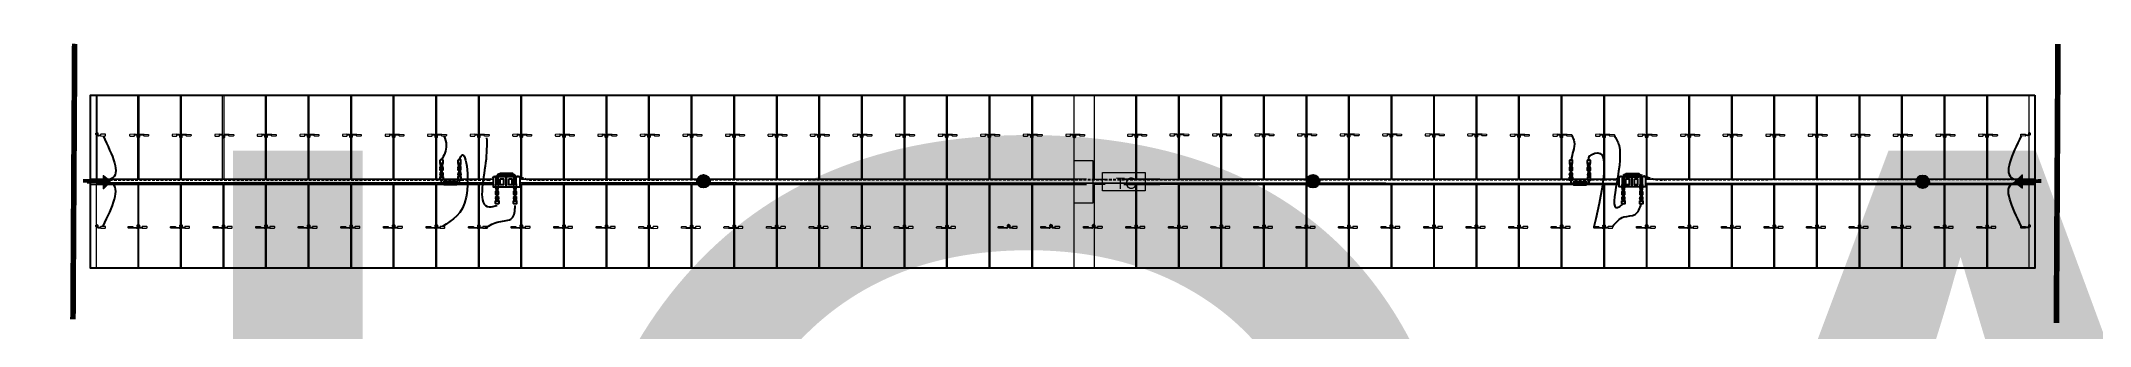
# Model space of a CAD drawing. Header units: feet. Extents: x -13743 to 68376, y -48 to 67763.
# Drawn here: x 40.9 to 222.4, y 63180.2 to 63205.4 of the extents above; entities that cross this region are included whole.
import ezdxf
from ezdxf.enums import TextEntityAlignment as Align

# ---------------------------------------------------------------- set-up
doc = ezdxf.new("R2018")
doc.units = ezdxf.units.FT
doc.header["$MEASUREMENT"] = 0
doc.set_wipeout_variables(frame=1)
for name, pattern in [('ACAD-x100644055pbs01-civil$0${ Chain Double-Dash }', [0]), ('HIDDEN', [0.375, 0.25, -0.125]), ('PHANTOM', [2.5, 1.25, -0.25, 0.25, -0.25, 0.25, -0.25])]:
    doc.linetypes.add(name, pattern=pattern)
for name, color, linetype in [('@2x40.5 Tracker LR5', 5, 'Continuous'), ('E-CABL-HARN-NEG', 3, 'Continuous'), ('E-EQPM-HRDW', 16, 'Continuous'), ('E-HARN-COMP', 8, 'Continuous'), ('E-TRNK-CABL-NEG', 6, 'HIDDEN'), ('E-TRUNK-CABLE-POS', 6, 'HIDDEN'), ('E-WIRING DETAILS', 7, 'Continuous'), ('G-ANNO-TEXT', 1, 'Continuous'), ('G-MATC-LINE', 6, 'PHANTOM'), ('G-TEXT', 7, 'Continuous'), ('PDF_Ediciones', 1, 'Continuous'), ('XREF', 7, 'Continuous')]:
    doc.layers.add(name, color=color, linetype=linetype)
for name, color, linetype, lineweight in [('E-MODULE', 253, 'Continuous', 0), ('E-TRACER-EQMPT', 252, 'Continuous', 0), ('E-TRACKER MOTOR', 252, 'Continuous', 0)]:
    doc.layers.add(name, color=color, linetype=linetype, lineweight=lineweight)
doc.styles.add('NEI-A', font='arial.ttf')
doc.styles.get("Standard").update_dxf_attribs({"font": 'arial.ttf'})

msp = doc.modelspace()

# ---------------------------------------------------------------- texts
at = {"layer": 'E-TRACKER MOTOR', "insert": (136.07, 63193.33), "char_height": 1, "attachment_point": 1}
msp.add_mtext_dynamic_manual_height_columns('TC', width=1.5814, gutter_width=9.38, heights=[0], dxfattribs=at)

# ---------------------------------------------------------------- blocks, each defined once
blk = doc.blocks.new('CLIP')
blk.add_lwpolyline([(-0.09, 0.1), (0.05, 0.1), (0.05, -0.02), (-0.09, -0.02)], close=True)
at = {"layer": 'PDF_Ediciones', "lineweight": 0}
for points in [[(-0.9, -0.15, -0.414213), (-0.93, -0.12), (-0.93, -0.04, -0.414213), (-0.89, 0), (-0.53, 0, -0.414213), (-0.5, -0.04), (-0.5, -0.12, -0.414213), (-0.53, -0.17), (-0.9, -0.15)], [(0.71, -0.15, 0.414213), (0.75, -0.12), (0.75, -0.04, 0.414213), (0.72, 0), (0.35, 0, 0.414213), (0.32, -0.04), (0.32, -0.12, 0.414213), (0.35, -0.17), (0.71, -0.15)]]:
    blk.add_lwpolyline(points, format="xyb", dxfattribs=at)
at = {"layer": 'XREF', "flags": 128}
blk.add_lwpolyline([(-0.51, -0.1), (-0.18, -0.12, 0.486695), (-0.07, -0.03), (-0.07, 0.11, -0.78238), (0.02, 0.12), (0.02, -0.03, 0.37874), (0.16, -0.11), (0.33, -0.1)], format="xyb", dxfattribs=at)
blk = doc.blocks.new('Injected piece wire support')
h = blk.add_hatch(color=256)
h.dxf.hatch_style = 1
h.paths.add_polyline_path([(0, 0.57), (0, -0.57), (0.64, 0.07)])
at = {"layer": 'E-EQPM-HRDW', "flags": 128}
blk.add_lwpolyline([(0.64, 0.07), (0, 0.57), (0, -0.57)], close=True, dxfattribs=at)
blk = doc.blocks.new('A$C2C7A52CE')
at = {"layer": 'E-HARN-COMP'}
for p, q in [((-0.5, 0.09, 0.08), (-0.49, 0.09, 0.08)), ((-0.5, -0.09, 0.08), (-0.49, -0.09, 0.08))]:
    blk.add_line(p, q, dxfattribs=at)
for points, elevation in [([(-0.63, -0.1), (-0.64, -0.1), (-0.64, 0.1), (-0.63, 0.1), (-0.58, 0.1), (-0.57, 0.1), (-0.57, -0.1), (-0.58, -0.1), (-0.63, -0.1)], -0.03), ([(-0.63, 0.03), (-0.63, 0.03), (-0.63, 0.02), (-0.6, 0.02)], 0.08), ([(-0.57, 0.06), (-0.57, 0.06), (-0.52, 0.06), (-0.51, 0.06)], 0.01), ([(-0.51, -0.1), (-0.51, -0.1), (-0.51, 0.1), (-0.51, 0.1), (-0.5, 0.1), (-0.5, -0.1), (-0.51, -0.1)], -0.03), ([(-0.49, 0.1), (-0.49, 0.09), (-0.49, 0.09), (-0.39, 0.06), (-0.28, 0.07), (-0.28, 0.08), (-0.27, 0.08), (-0.27, -0.08), (-0.28, -0.08), (-0.28, -0.08), (-0.39, -0.06), (-0.49, -0.09), (-0.49, -0.1), (-0.49, 0.1)], -0.03), ([(-0.27, -0.08), (-0.27, -0.08), (-0.27, 0.07), (-0.27, 0.08)], -0.03), ([(-0.27, 0.07), (-0.26, 0.07), (-0.25, 0.07), (-0.25, 0.07), (-0.24, 0.07), (-0.24, 0.07), (-0.22, 0.07), (-0.22, 0.07), (-0.22, 0.07), (-0.21, 0.07), (-0.21, 0.07), (-0.2, 0.07), (-0.2, 0.07)], 0.08), ([(0, -0.09), (-0.01, -0.09), (-0.03, -0.1), (-0.14, -0.1), (-0.2, -0.1), (-0.2, -0.09), (-0.2, 0.09), (-0.2, 0.1), (-0.14, 0.1), (-0.03, 0.1), (-0.01, 0.09), (0, 0.09), (0, 0.06), (0, 0), (0, -0.07), (0, -0.09)], -0.02), ([(-0.63, -0.03), (-0.63, -0.03), (-0.63, -0.02), (-0.6, -0.02)], 0.08), ([(-0.57, -0.06), (-0.57, -0.06), (-0.52, -0.06), (-0.51, -0.06)], 0.01), ([(-0.27, -0.07), (-0.26, -0.06), (-0.25, -0.06), (-0.25, -0.07), (-0.24, -0.07), (-0.24, -0.07), (-0.23, -0.07), (-0.22, -0.07), (-0.22, -0.07), (-0.22, -0.07), (-0.22, -0.07), (-0.21, -0.07), (-0.21, -0.07), (-0.2, -0.07), (-0.2, -0.07)], -0.04)]:
    blk.add_lwpolyline(points, dxfattribs=dict(at, elevation=elevation))
for points in [[(-0.59, 0.02), (-0.43, 0.02)], [(-0.43, 0.02), (-0.43, -0.02)], [(-0.59, -0.02), (-0.43, -0.02)]]:
    blk.add_lwpolyline(points, dxfattribs=at)
blk = doc.blocks.new('A$C084F4888')
at = {"layer": 'E-HARN-COMP'}
for p, q in [((0.52, 0.02, 0.01), (0.41, 0.02, 0.01)), ((0.54, 0.02, 0.01), (0.57, 0.02, 0.01)), ((0.52, -0.02, 0.01), (0.41, -0.02, 0.01)), ((0.54, -0.02, 0.01), (0.57, -0.02, 0.01))]:
    blk.add_line(p, q, dxfattribs=at)
for points, elevation in [([(0.2, -0.1), (0.2, -0.09), (0.2, 0.09), (0.2, 0.1), (0.03, 0.1), (0.01, 0.09), (0, 0.09), (0, 0.07), (0, 0.03), (0, -0.01), (0, -0.07), (0, -0.09), (0.03, -0.1), (0.2, -0.1)], -0.01), ([(0.2, 0.07), (0.2, 0.06), (0.2, 0.06), (0.2, 0.06), (0.2, 0.06), (0.2, 0.06), (0.21, 0.06), (0.21, 0.07), (0.21, 0.07), (0.22, 0.06), (0.22, 0.06), (0.22, 0.06)], 0.05), ([(0.27, 0.08), (0.27, -0.08), (0.28, -0.07), (0.28, -0.06), (0.28, -0.06), (0.29, -0.06), (0.31, -0.05), (0.32, -0.05), (0.33, -0.05), (0.35, -0.1), (0.35, -0.1), (0.35, 0.1), (0.35, 0.1), (0.33, 0.05), (0.32, 0.05), (0.31, 0.05), (0.29, 0.06), (0.28, 0.06), (0.28, 0.06), (0.28, 0.07), (0.27, 0.08)], 0), ([(0.35, 0.09), (0.37, 0.09)], 0), ([(0.47, 0.06), (0.47, 0.06), (0.46, 0.07), (0.45, 0.08), (0.43, 0.08), (0.43, 0.07), (0.37, 0.07), (0.37, 0.07), (0.37, 0.1), (0.37, 0.1), (0.37, -0.1), (0.37, -0.1), (0.37, -0.07), (0.37, -0.07), (0.43, -0.07), (0.43, -0.08), (0.45, -0.08), (0.46, -0.07), (0.47, -0.06), (0.47, -0.06), (0.46, -0.06), (0.37, -0.06), (0.37, -0.05), (0.37, -0.04), (0.37, -0.04), (0.37, 0.04), (0.37, 0.04), (0.37, 0.05), (0.37, 0.06)], 0.03), ([(0.37, 0.06), (0.46, 0.06), (0.47, 0.06)], 0.03), ([(0.2, -0.07), (0.2, -0.07), (0.2, -0.07), (0.21, -0.06), (0.21, -0.06), (0.22, -0.07), (0.22, -0.07), (0.22, -0.06), (0.22, -0.06)], 0.01), ([(0.35, -0.09), (0.37, -0.09)], 0)]:
    blk.add_lwpolyline(points, dxfattribs=dict(at, elevation=elevation))
for points in [[(0.27, 0.08), (0.26, 0.07), (0.26, 0.07), (0.26, 0.06), (0.25, 0.06), (0.25, 0.06), (0.23, 0.06), (0.23, 0.06), (0.23, 0.06), (0.22, 0.06), (0.22, 0.06), (0.22, 0.05), (0.22, 0.05), (0.22, 0.05), (0.23, 0.04), (0.26, 0.04), (0.26, 0.05), (0.26, 0.05), (0.26, 0.07)], [(0.37, 0.04), (0.38, 0.04)], [(0.38, -0.04), (0.38, 0.04), (0.38, 0.04), (0.38, -0.04), (0.38, -0.04)], [(0.38, 0.04), (0.39, 0.03), (0.39, -0.03), (0.38, -0.04), (0.38, 0.04), (0.38, 0.04)], [(0.4, 0.04), (0.4, 0.04), (0.39, 0.03), (0.39, -0.03), (0.4, -0.04), (0.4, 0.04)], [(0.39, 0.03), (0.39, 0.03)], [(0.4, 0.04), (0.41, 0.04), (0.41, 0.04), (0.41, 0.03), (0.41, 0.03), (0.57, 0.03), (0.57, 0.03), (0.57, 0.02), (0.57, -0.02), (0.57, -0.03), (0.57, -0.03), (0.41, -0.03), (0.41, -0.04), (0.41, -0.04), (0.4, -0.04), (0.4, -0.04), (0.4, 0.04)], [(0.4, 0.04), (0.4, 0.04), (0.4, -0.04), (0.4, -0.04), (0.4, 0.04)], [(0.4, 0.04), (0.4, 0.04)], [(0.54, 0.02), (0.54, 0.02), (0.54, -0.02), (0.54, -0.02), (0.54, 0.02)], [(0.57, 0.02), (0.57, 0.02), (0.57, -0.02), (0.57, -0.02)], [(0.27, -0.08), (0.26, -0.07), (0.26, -0.07), (0.26, -0.06), (0.25, -0.06), (0.25, -0.06), (0.23, -0.06), (0.23, -0.06), (0.23, -0.06), (0.22, -0.06), (0.22, -0.06), (0.22, -0.05), (0.22, -0.05), (0.22, -0.05), (0.23, -0.04), (0.26, -0.04), (0.26, -0.05), (0.26, -0.05), (0.26, -0.07)], [(0.37, -0.04), (0.38, -0.04)], [(0.38, -0.04), (0.38, -0.04)], [(0.39, -0.03), (0.39, -0.03)], [(0.4, -0.04), (0.4, -0.04)], [(0.4, -0.04), (0.4, -0.04)]]:
    blk.add_lwpolyline(points, dxfattribs=at)
at = {"layer": 'E-HARN-COMP', "elevation": 0.06}
blk.add_lwpolyline([(0.35, 0.02), (0.3, 0.02), (0.3, -0.02), (0.35, -0.02)], close=True, dxfattribs=at)
at = {"layer": 'E-HARN-COMP'}
blk.add_circle((0.32, 0, 0.05), 0.0136, dxfattribs=at)
blk = doc.blocks.new('drop')
at = {"layer": 'E-HARN-COMP'}
blk.add_line((-0.9, 0.35), (0.9, 0.35), dxfattribs=at)
for points in [[(-0.9, 0.41, 0.38464), (-1.28, 0.11), (-1.28, -0.18)], [(0.89, 0.41, -0.38464), (1.27, 0.11), (1.27, -0.18)]]:
    blk.add_lwpolyline(points, format="xyb", dxfattribs=at)
blk.add_lwpolyline([(-0.9, 0.54), (0.9, 0.54), (0.9, 0), (-0.9, 0)], close=True, dxfattribs=at)
blk = doc.blocks.new('Fuse Base')
blk.add_wipeout([(-1.12, 0.46), (1.21, 0.47), (1.21, -0.46), (-1.12, -0.46)])
at = {"layer": 'E-HARN-COMP'}
for points in [[(-1.12, 0.46), (0, 0.46), (0, -0.46), (-1.12, -0.46)], [(-0.52, 0.27), (-0.23, 0.27), (-0.23, -0.27), (-0.52, -0.27)], [(0, 0.46), (1.21, 0.47), (1.21, -0.46), (0, -0.46)], [(0.25, 0.26), (0.51, 0.26), (0.51, -0.26), (0.25, -0.26)]]:
    blk.add_lwpolyline(points, close=True, dxfattribs=at)
blk = doc.blocks.new('E-100-18')
for points in [[(-0.0625, -0.15625), (0.0625, -0.15625), (0.0625, 0.15625), (-0.0625, 0.15625), (-0.0625, -0.15625)], [(-0.0625, 0.09375), (0.0625, 0.09375)], [(-0.0625, -0.09375), (0.0625, -0.09375)]]:
    blk.add_lwpolyline(points)
blk = doc.blocks.new('AES Clamp')
h = blk.add_hatch(color=256)
h.dxf.hatch_style = 1
h.paths.add_polyline_path([(-0.56, 0, 1), (0.56, 0, 1)])
at = {"layer": 'E-WIRING DETAILS'}
blk.add_circle((0, 0), 0.564, dxfattribs=at)
blk = doc.blocks.new('DETAIL_TITLE')
blk.add_circle((0.5923, -0.5126), 0.25)
at = {"style": 'NEI-A', "flags": 8}
blk.add_attdef('#', text='', height=0.2, dxfattribs=at).set_placement((0.5922, -0.5109), align=Align.MIDDLE_CENTER)
at = {"lineweight": 30, "flags": 104}
blk.add_attdef('DETAIL_TITLE', text='', height=0.2, dxfattribs=at).set_placement((0.9099, -0.5251), align=Align.BOTTOM_LEFT)
at = {"style": 'NEI-A'}
for tag, p in [('SCALE:', (0.9386, -0.7379)), ('1"_=_', (1.5474, -0.7379))]:
    blk.add_attdef(tag, text='', height=0.1, dxfattribs=at).set_placement(p, align=Align.BOTTOM_LEFT)
blk = doc.blocks.new('sub-title')
at = {"color": 153, "lineweight": 30, "flags": 106}
blk.add_attdef('SUB_TITLE', text='', height=0.1875, dxfattribs=at).set_placement((0, 0.1875), align=Align.MIDDLE_CENTER)

# ---------------------------------------------------------------- linework, layer by layer
for points in [[(45.77, 63197.27), (45.91, 63197.27), (45.91, 63197.15), (45.77, 63197.15)], [(45.77, 63197.27), (45.91, 63197.27), (45.91, 63197.15), (45.77, 63197.15)], [(217.09, 63197.27), (216.96, 63197.27), (216.96, 63197.15), (217.09, 63197.15)], [(217.09, 63197.27), (216.96, 63197.27), (216.96, 63197.15), (217.09, 63197.15)], [(45.77, 63189.11), (45.91, 63189.11), (45.91, 63188.99), (45.77, 63188.99)], [(45.77, 63189.11), (45.91, 63189.11), (45.91, 63188.99), (45.77, 63188.99)], [(217.09, 63189.11), (216.96, 63189.11), (216.96, 63188.99), (217.09, 63188.99)], [(217.09, 63189.11), (216.96, 63189.11), (216.96, 63188.99), (217.09, 63188.99)]]:
    msp.add_lwpolyline(points, close=True)
at = {"layer": '@2x40.5 Tracker LR5'}
msp.add_lwpolyline([(217.5, 63200.61), (217.5, 63185.31), (45.27, 63185.31), (45.27, 63200.61)], close=True, dxfattribs=at)
at = {"layer": 'E-CABL-HARN-NEG'}
for points in [[(46.39, 63197.01), (47.12, 63193.22), (45.7, 63193.09), (44.63, 63193.11)], [(216.3, 63197.02), (215.57, 63193.23), (216.99, 63193.1), (218.06, 63193.12)], [(46.39, 63189.03), (47.12, 63192.83), (45.7, 63192.96), (44.63, 63192.94)], [(216.3, 63189.04), (215.57, 63192.84), (216.99, 63192.96), (218.06, 63192.94)]]:
    msp.add_spline(points, degree=3, dxfattribs=at)
for points, end_tangent in [([(76.59, 63197.01), (76.8, 63196.2), (76.66, 63195.49, 0.01), (76.37, 63194.89, -0.04)], (0.55098, -0.834518)), ([(77.96, 63194.89, -0.01), (78.08, 63195.19, 0.05), (78.55, 63191.59, 0.06), (76.46, 63189.01)], (-0.057691, -0.998335)), ([(80.37, 63196.86), (80.28, 63194.63, -0.01), (80.6, 63190.74, -0.03), (81.3, 63190.86, -0.04)], (0.15531, 0.987866)), ([(176.48, 63197.04), (176.71, 63196.5, -0.02), (176.61, 63195.68, -0.02), (176.42, 63194.87, -0.03)], (0.55098, -0.834518)), ([(178.01, 63194.87, -0.06), (178.07, 63195.24, 0.04), (178.21, 63195.34, 0.04), (178.45, 63188.98)], (-0.057691, -0.998335)), ([(80.24, 63188.87), (81.46, 63189.42, -0.03), (82.61, 63189.72, -0.07), (82.9, 63190.86, -0.08)], (-0.031277, 0.999511)), ([(180.09, 63189.01), (181.11, 63189.84, -0.05), (182.09, 63190.07, -0.09), (182.64, 63190.99, -0.05)], (-0.031277, 0.999511))]:
    msp.add_spline(points, degree=3, dxfattribs=dict(at, end_tangent=end_tangent))
at = {"layer": 'E-MODULE'}
for points in [[(45.79, 63200.61), (45.79, 63193.2), (64.56, 63193.2), (64.56, 63200.61), (45.79, 63200.61)], [(45.83, 63200.61), (45.83, 63193.2), (49.48, 63193.2), (49.48, 63200.61), (45.83, 63200.61)], [(49.55, 63200.61), (49.55, 63193.2), (53.25, 63193.2), (53.25, 63200.61), (49.54, 63200.61)], [(53.31, 63200.61), (53.31, 63193.2), (56.98, 63193.2), (56.98, 63200.61), (53.31, 63200.61)], [(57.08, 63200.61), (57.08, 63193.2), (60.79, 63193.2), (60.79, 63200.61), (57.08, 63200.61)], [(60.85, 63200.61), (60.85, 63193.2), (64.56, 63193.2), (64.56, 63200.61), (60.85, 63200.61)], [(64.62, 63200.61), (64.62, 63193.2), (68.33, 63193.2), (68.33, 63200.61), (64.62, 63200.61)], [(68.39, 63200.61), (68.39, 63193.2), (72.1, 63193.2), (72.1, 63200.61), (68.39, 63200.61)], [(72.16, 63200.61), (72.16, 63193.2), (75.87, 63193.2), (75.87, 63200.61), (72.16, 63200.61)], [(75.93, 63200.61), (75.93, 63193.2), (79.64, 63193.2), (79.64, 63200.61), (75.93, 63200.61)], [(79.7, 63200.61), (79.7, 63193.2), (83.41, 63193.2), (83.41, 63200.61), (79.7, 63200.61)], [(83.47, 63200.61), (83.47, 63193.2), (87.18, 63193.2), (87.18, 63200.61), (83.47, 63200.61)], [(87.24, 63200.61), (87.24, 63193.2), (90.95, 63193.2), (90.95, 63200.61), (87.24, 63200.61)], [(91.01, 63200.61), (91.01, 63193.2), (94.72, 63193.2), (94.72, 63200.61), (91.01, 63200.61)], [(94.78, 63200.61), (94.78, 63193.2), (98.49, 63193.2), (98.49, 63200.61), (94.78, 63200.61)], [(98.55, 63200.61), (98.55, 63193.2), (102.26, 63193.2), (102.26, 63200.61), (98.55, 63200.61)], [(102.32, 63200.61), (102.32, 63193.2), (106.03, 63193.2), (106.03, 63200.61), (102.32, 63200.61)], [(106.09, 63200.61), (106.09, 63193.2), (109.8, 63193.2), (109.8, 63200.61), (106.09, 63200.61)], [(109.86, 63200.61), (109.86, 63193.2), (113.57, 63193.2), (113.57, 63200.61), (109.86, 63200.61)], [(113.63, 63200.61), (113.63, 63193.2), (117.34, 63193.2), (117.34, 63200.61), (113.63, 63200.61)], [(117.4, 63200.61), (117.4, 63193.2), (121.11, 63193.2), (121.11, 63200.61), (117.4, 63200.61)], [(121.17, 63200.61), (121.17, 63193.2), (124.88, 63193.2), (124.88, 63200.61), (121.17, 63200.61)], [(124.94, 63200.61), (124.94, 63193.2), (128.65, 63193.2), (128.65, 63200.61), (124.94, 63200.61)], [(128.71, 63200.61), (128.71, 63193.2), (132.42, 63193.2), (132.42, 63200.61), (128.71, 63200.61)], [(134.17, 63200.61), (134.17, 63193.2), (135.16, 63193.2)], [(136.81, 63193.2), (137.88, 63193.2), (137.88, 63200.61), (134.17, 63200.61)], [(137.94, 63200.61), (137.94, 63193.2), (141.65, 63193.2), (141.65, 63200.61), (137.94, 63200.61)], [(141.7, 63200.61), (141.7, 63193.2), (145.41, 63193.2), (145.41, 63200.61), (141.7, 63200.61)], [(145.47, 63200.61), (145.47, 63193.2), (149.18, 63193.2), (149.18, 63200.61), (145.47, 63200.61)], [(149.24, 63200.61), (149.24, 63193.2), (152.95, 63193.2), (152.95, 63200.61), (149.24, 63200.61)], [(153.01, 63200.61), (153.01, 63193.2), (156.72, 63193.2), (156.72, 63200.61), (153.01, 63200.61)], [(156.78, 63200.61), (156.78, 63193.2), (160.49, 63193.2), (160.49, 63200.61), (156.78, 63200.61)], [(160.54, 63200.61), (160.54, 63193.2), (164.26, 63193.2), (164.26, 63200.61), (160.54, 63200.61)], [(164.31, 63200.61), (164.31, 63193.2), (168.03, 63193.2), (168.03, 63200.61), (164.31, 63200.61)], [(168.07, 63200.61), (168.07, 63193.2), (171.78, 63193.2), (171.78, 63200.61), (168.07, 63200.61)], [(171.84, 63200.61), (171.84, 63193.2), (175.55, 63193.2), (175.55, 63200.61), (171.84, 63200.61)], [(175.6, 63200.61), (175.6, 63193.2), (179.32, 63193.2), (179.32, 63200.61), (175.6, 63200.61)], [(179.37, 63200.61), (179.37, 63193.2), (183.09, 63193.2), (183.09, 63200.61), (179.37, 63200.61)], [(183.14, 63200.61), (183.14, 63193.2), (186.85, 63193.2), (186.85, 63200.61), (183.14, 63200.61)], [(186.91, 63200.61), (186.91, 63193.2), (190.62, 63193.2), (190.62, 63200.61), (186.91, 63200.61)], [(190.68, 63200.61), (190.68, 63193.2), (194.39, 63193.2), (194.39, 63200.61), (190.68, 63200.61)], [(194.45, 63200.61), (194.45, 63193.2), (198.16, 63193.2), (198.16, 63200.61), (194.45, 63200.61)], [(198.22, 63200.61), (198.22, 63193.2), (201.93, 63193.2), (201.93, 63200.61), (198.22, 63200.61)], [(201.99, 63200.61), (201.99, 63193.2), (205.7, 63193.2), (205.7, 63200.61), (201.99, 63200.61)], [(205.76, 63200.61), (205.76, 63193.2), (209.47, 63193.2), (209.47, 63200.61), (205.76, 63200.61)], [(209.53, 63200.61), (209.53, 63193.2), (213.24, 63193.2), (213.24, 63200.61), (209.53, 63200.61)], [(213.3, 63200.61), (213.3, 63193.2), (217.01, 63193.2), (217.01, 63200.61), (213.3, 63200.61)], [(45.77, 63192.71), (45.77, 63185.31), (49.49, 63185.31), (49.49, 63192.71), (45.77, 63192.71)], [(49.54, 63192.71), (49.54, 63185.31), (53.26, 63185.31), (53.26, 63192.71), (49.54, 63192.71)], [(53.31, 63192.71), (53.31, 63185.31), (57.02, 63185.31), (57.02, 63192.71), (53.31, 63192.71)], [(57.08, 63192.71), (57.08, 63185.31), (60.79, 63185.31), (60.79, 63192.71), (57.08, 63192.71)], [(60.85, 63192.71), (60.85, 63185.31), (64.56, 63185.31), (64.56, 63192.71), (60.85, 63192.71)], [(64.62, 63192.71), (64.62, 63185.31), (68.33, 63185.31), (68.33, 63192.71), (64.62, 63192.71)], [(68.39, 63192.71), (68.39, 63185.31), (72.1, 63185.31), (72.1, 63192.71), (68.39, 63192.71)], [(72.16, 63192.71), (72.16, 63185.31), (75.87, 63185.31), (75.87, 63192.71), (72.16, 63192.71)], [(75.93, 63192.71), (75.93, 63185.31), (79.64, 63185.31), (79.64, 63192.71), (75.93, 63192.71)], [(79.7, 63192.71), (79.7, 63185.31), (83.41, 63185.31), (83.41, 63192.71), (79.7, 63192.71)], [(83.47, 63192.71), (83.47, 63185.31), (87.18, 63185.31), (87.18, 63192.71), (83.47, 63192.71)], [(87.24, 63192.71), (87.24, 63185.31), (90.95, 63185.31), (90.95, 63192.71), (87.24, 63192.71)], [(91.01, 63192.71), (91.01, 63185.31), (94.72, 63185.31), (94.72, 63192.71), (91.01, 63192.71)], [(94.78, 63192.71), (94.78, 63185.31), (98.49, 63185.31), (98.49, 63192.71), (94.78, 63192.71)], [(98.55, 63192.71), (98.55, 63185.31), (102.26, 63185.31), (102.26, 63192.71), (98.55, 63192.71)], [(102.32, 63192.71), (102.32, 63185.31), (106.03, 63185.31), (106.03, 63192.71), (102.32, 63192.71)], [(106.09, 63192.71), (106.09, 63185.31), (109.8, 63185.31), (109.8, 63192.71), (106.09, 63192.71)], [(109.86, 63192.71), (109.86, 63185.31), (113.57, 63185.31), (113.57, 63192.71), (109.86, 63192.71)], [(113.63, 63192.71), (113.63, 63185.31), (117.34, 63185.31), (117.34, 63192.71), (113.63, 63192.71)], [(117.4, 63192.71), (117.4, 63185.31), (121.11, 63185.31), (121.11, 63192.71), (117.4, 63192.71)], [(121.17, 63192.71), (121.17, 63185.31), (124.88, 63185.31), (124.88, 63192.71), (121.17, 63192.71)], [(124.94, 63192.71), (124.94, 63185.31), (128.65, 63185.31), (128.65, 63192.71), (124.94, 63192.71)], [(128.71, 63192.71), (128.71, 63185.31), (132.42, 63185.31), (132.42, 63192.71), (128.71, 63192.71)], [(134.17, 63192.71), (134.17, 63185.31), (137.88, 63185.31), (137.88, 63192.71), (136.81, 63192.71)], [(135.16, 63192.71), (134.17, 63192.71)], [(137.94, 63192.71), (137.94, 63185.31), (141.65, 63185.31), (141.65, 63192.71), (137.94, 63192.71)], [(141.7, 63192.71), (141.7, 63185.31), (145.41, 63185.31), (145.41, 63192.71), (141.7, 63192.71)], [(145.47, 63192.71), (145.47, 63185.31), (149.18, 63185.31), (149.18, 63192.71), (145.47, 63192.71)], [(149.24, 63192.71), (149.24, 63185.31), (152.95, 63185.31), (152.95, 63192.71), (149.24, 63192.71)], [(153.01, 63192.71), (153.01, 63185.31), (156.72, 63185.31), (156.72, 63192.71), (153.01, 63192.71)], [(156.78, 63192.71), (156.78, 63185.31), (160.49, 63185.31), (160.49, 63192.71), (156.78, 63192.71)], [(160.54, 63192.71), (160.54, 63185.31), (164.26, 63185.31), (164.26, 63192.71), (160.54, 63192.71)], [(164.31, 63192.71), (164.31, 63185.31), (168.03, 63185.31), (168.03, 63192.71), (164.31, 63192.71)], [(168.07, 63192.71), (168.07, 63185.31), (171.78, 63185.31), (171.78, 63192.71), (168.07, 63192.71)], [(171.84, 63192.71), (171.84, 63185.31), (175.55, 63185.31), (175.55, 63192.71), (171.84, 63192.71)], [(175.6, 63192.71), (175.6, 63185.31), (179.32, 63185.31), (179.32, 63192.71), (175.6, 63192.71)], [(179.37, 63192.71), (179.37, 63185.31), (183.09, 63185.31), (183.09, 63192.71), (179.37, 63192.71)], [(183.14, 63192.71), (183.14, 63185.31), (186.85, 63185.31), (186.85, 63192.71), (183.14, 63192.71)], [(186.91, 63192.71), (186.91, 63185.31), (190.62, 63185.31), (190.62, 63192.71), (186.91, 63192.71)], [(190.68, 63192.71), (190.68, 63185.31), (194.39, 63185.31), (194.39, 63192.71), (190.68, 63192.71)], [(194.45, 63192.71), (194.45, 63185.31), (198.16, 63185.31), (198.16, 63192.71), (194.45, 63192.71)], [(198.22, 63192.71), (198.22, 63185.31), (201.93, 63185.31), (201.93, 63192.71), (198.22, 63192.71)], [(201.99, 63192.71), (201.99, 63185.31), (205.7, 63185.31), (205.7, 63192.71), (201.99, 63192.71)], [(205.76, 63192.71), (205.76, 63185.31), (209.47, 63185.31), (209.47, 63192.71), (205.76, 63192.71)], [(209.53, 63192.71), (209.53, 63185.31), (213.24, 63185.31), (213.24, 63192.71), (209.53, 63192.71)], [(213.3, 63192.71), (213.3, 63185.31), (217.01, 63185.31), (217.01, 63192.71), (213.3, 63192.71)]]:
    msp.add_lwpolyline(points, dxfattribs=at)
at = {"layer": 'E-TRACER-EQMPT'}
for points in [[(133.51, 63193.2), (45.29, 63193.2), (45.29, 63192.71), (133.51, 63192.71)], [(140, 63193.2), (136.81, 63193.2)], [(136.81, 63192.71), (140, 63192.71)], [(141.63, 63192.71), (217.5, 63192.71), (217.5, 63193.2), (141.63, 63193.2)]]:
    msp.add_lwpolyline(points, dxfattribs=at)
at = {"layer": 'E-TRACKER MOTOR'}
for points in [[(134.06, 63194.85), (134.06, 63191.06), (132.42, 63191.06), (132.42, 63194.85)], [(138.7, 63192.14), (134.92, 63192.14), (134.92, 63193.78), (138.7, 63193.78)]]:
    msp.add_lwpolyline(points, close=True, dxfattribs=at)
at = {"layer": 'E-TRNK-CABL-NEG', "linetype": 'ACAD-x100644055pbs01-civil$0${ Chain Double-Dash }'}
msp.add_line((217.52, 63192.77), (44.98, 63192.85, -0.1), dxfattribs=at)
at = {"layer": 'E-TRUNK-CABLE-POS'}
for p, q in [((80.61, 63193.11, -0.08), (44.98, 63193.1, -0.1)), ((180.36, 63193.14, -0.02), (85.1, 63193.11, -0.08)), ((217.52, 63193.15), (184.71, 63193.14, -0.02))]:
    msp.add_line(p, q, dxfattribs=at)
at = {"layer": 'G-MATC-LINE', "const_width": 0.5}
for points in [[(43.73, 63180.78), (43.88, 63205.17)], [(219.55, 63205.15), (219.41, 63180.44)]]:
    msp.add_lwpolyline(points, dxfattribs=at)
at = {"layer": 'PDF_Ediciones', "lineweight": 0}
for points in [[(46.57, 63197.02, 0.414213), (46.61, 63197.05), (46.61, 63197.14, 0.414213), (46.57, 63197.17), (46.21, 63197.17, 0.414213), (46.18, 63197.14), (46.18, 63197.05, 0.414213), (46.21, 63197), (46.57, 63197.02)], [(46.57, 63197.02, 0.414213), (46.61, 63197.05), (46.61, 63197.14, 0.414213), (46.57, 63197.17), (46.21, 63197.17, 0.414213), (46.18, 63197.14), (46.18, 63197.05, 0.414213), (46.21, 63197), (46.57, 63197.02)], [(216.3, 63197.02, -0.414213), (216.25, 63197.05), (216.25, 63197.14, -0.414213), (216.29, 63197.17), (216.65, 63197.17, -0.414213), (216.68, 63197.14), (216.68, 63197.05, -0.414213), (216.65, 63197), (216.3, 63197.02)], [(216.3, 63197.02, -0.414213), (216.25, 63197.05), (216.25, 63197.14, -0.414213), (216.29, 63197.17), (216.65, 63197.17, -0.414213), (216.68, 63197.14), (216.68, 63197.05, -0.414213), (216.65, 63197), (216.3, 63197.02)], [(46.57, 63188.86, 0.414213), (46.61, 63188.89), (46.61, 63188.98, 0.414213), (46.57, 63189.01), (46.21, 63189.01, 0.414213), (46.18, 63188.98), (46.18, 63188.89, 0.414213), (46.21, 63188.84), (46.57, 63188.86)], [(46.57, 63188.86, 0.414213), (46.61, 63188.89), (46.61, 63188.98, 0.414213), (46.57, 63189.01), (46.21, 63189.01, 0.414213), (46.18, 63188.98), (46.18, 63188.89, 0.414213), (46.21, 63188.84), (46.57, 63188.86)], [(216.3, 63188.86, -0.414213), (216.25, 63188.89), (216.25, 63188.98, -0.414213), (216.29, 63189.01), (216.65, 63189.01, -0.414213), (216.68, 63188.98), (216.68, 63188.89, -0.414213), (216.65, 63188.84), (216.3, 63188.86)], [(216.3, 63188.86, -0.414213), (216.25, 63188.89), (216.25, 63188.98, -0.414213), (216.29, 63189.01), (216.65, 63189.01, -0.414213), (216.68, 63188.98), (216.68, 63188.89, -0.414213), (216.65, 63188.84), (216.3, 63188.86)]]:
    msp.add_lwpolyline(points, format="xyb", dxfattribs=at)
at = {"layer": 'XREF', "flags": 128}
for points in [[(45.83, 63197.32, -0.347123), (45.88, 63197.29), (45.88, 63197.14, 0.37874), (46.02, 63197.06), (46.19, 63197.07)], [(45.83, 63197.32, -0.347123), (45.88, 63197.29), (45.88, 63197.14, 0.37874), (46.02, 63197.06), (46.19, 63197.07)], [(217.03, 63197.32, 0.347123), (216.99, 63197.29), (216.99, 63197.14, -0.37874), (216.84, 63197.06), (216.67, 63197.07)], [(217.03, 63197.32, 0.347123), (216.99, 63197.29), (216.99, 63197.14, -0.37874), (216.84, 63197.06), (216.67, 63197.07)], [(45.83, 63189.16, -0.347123), (45.88, 63189.13), (45.88, 63188.98, 0.37874), (46.02, 63188.9), (46.18, 63188.91)], [(45.83, 63189.16, -0.347123), (45.88, 63189.13), (45.88, 63188.98, 0.37874), (46.02, 63188.9), (46.18, 63188.91)], [(217.03, 63189.16, 0.347123), (216.99, 63189.13), (216.99, 63188.98, -0.37874), (216.84, 63188.9), (216.68, 63188.91)], [(217.03, 63189.16, 0.347123), (216.99, 63189.13), (216.99, 63188.98, -0.37874), (216.84, 63188.9), (216.68, 63188.91)]]:
    msp.add_lwpolyline(points, format="xyb", dxfattribs=at)

# ---------------------------------------------------------------- block references
at = {"layer": 'E-CABL-HARN-NEG', "xscale": 0.625, "yscale": 0.625, "zscale": 0.625, "rotation": 180}
for p in [(77.17, 63193.01), (177.22, 63192.99, -0.02)]:
    msp.add_blockref('drop', p, dxfattribs=at)
at = {"layer": 'E-HARN-COMP', "yscale": 1.371329021508951, "zscale": 1.371329021508951}
for name, p, xscale, rotation in [('A$C2C7A52CE', (76.37, 63194.89, -0.01), -1.371329021508951, 270), ('A$C2C7A52CE', (77.96, 63194.89, -0.01), -1.371329021508951, 270), ('A$C2C7A52CE', (176.42, 63194.87, -0.03), -1.371329021508951, 270), ('A$C2C7A52CE', (178, 63194.87, -0.03), -1.371329021508951, 270), ('A$C084F4888', (76.38, 63193.12), -1.371329021508951, 270), ('A$C084F4888', (77.97, 63193.12), 1.371329021508951, 89.99999999999999), ('A$C084F4888', (176.42, 63193.1, -0.02), -1.371329021508951, 270), ('A$C084F4888', (178.02, 63193.1, -0.02), 1.371329021508951, 89.99999999999999)]:
    msp.add_blockref(name, p, dxfattribs=dict(at, xscale=xscale, rotation=rotation))
at = {"layer": 'XREF', "rotation": 180}
for name, p in [('CLIP', (49.5, 63197)), ('CLIP', (53.26, 63197)), ('CLIP', (57.04, 63197)), ('CLIP', (60.8, 63197)), ('CLIP', (64.58, 63197)), ('CLIP', (68.34, 63197)), ('CLIP', (72.12, 63197)), ('CLIP', (75.88, 63197)), ('CLIP', (79.66, 63197)), ('CLIP', (83.42, 63197)), ('CLIP', (87.2, 63197)), ('CLIP', (90.96, 63197)), ('CLIP', (94.73, 63197)), ('CLIP', (98.5, 63197)), ('CLIP', (102.27, 63197)), ('CLIP', (106.04, 63197)), ('CLIP', (109.79, 63197)), ('CLIP', (113.56, 63197)), ('CLIP', (117.33, 63197)), ('CLIP', (121.1, 63197)), ('CLIP', (124.87, 63197)), ('CLIP', (128.64, 63197)), ('CLIP', (132.41, 63197)), ('CLIP', (137.89, 63197)), ('CLIP', (141.63, 63197.03)), ('CLIP', (145.4, 63197.03)), ('CLIP', (149.17, 63197.03)), ('CLIP', (152.94, 63197.03)), ('CLIP', (156.71, 63197.03)), ('CLIP', (160.48, 63197.03)), ('CLIP', (164.25, 63197.03)), ('CLIP', (168.01, 63197.03)), ('CLIP', (171.79, 63197)), ('CLIP', (175.55, 63197)), ('CLIP', (179.33, 63197)), ('CLIP', (183.09, 63197)), ('CLIP', (186.87, 63197)), ('CLIP', (190.63, 63197)), ('CLIP', (194.41, 63197)), ('CLIP', (198.17, 63197)), ('CLIP', (201.95, 63197)), ('CLIP', (205.71, 63197)), ('CLIP', (209.49, 63197)), ('CLIP', (213.25, 63197)), ('Injected piece wire support', (216.37, 63192.98))]:
    msp.add_blockref(name, p, dxfattribs=at)
at = {"layer": 'XREF'}
for name, p in [('Injected piece wire support', (46.42, 63192.92)), ('AES Clamp', (99.58, 63193)), ('AES Clamp', (153.57, 63193)), ('AES Clamp', (207.57, 63192.96)), ('CLIP', (49.54, 63189.01)), ('CLIP', (53.31, 63189.01)), ('CLIP', (57.08, 63189.01)), ('CLIP', (60.85, 63189.01)), ('CLIP', (64.62, 63189.01)), ('CLIP', (68.39, 63189.01)), ('CLIP', (72.16, 63189.01)), ('CLIP', (75.93, 63189.01)), ('CLIP', (79.7, 63189.01)), ('CLIP', (83.47, 63189.01)), ('CLIP', (87.24, 63189.01)), ('CLIP', (91.01, 63189.01)), ('CLIP', (94.78, 63188.99)), ('CLIP', (98.55, 63188.99)), ('CLIP', (102.32, 63188.99)), ('CLIP', (106.09, 63188.99)), ('CLIP', (109.86, 63188.99)), ('CLIP', (113.62, 63188.99)), ('CLIP', (117.4, 63188.99)), ('CLIP', (121.16, 63188.99)), ('CLIP', (126.62, 63189.01)), ('CLIP', (130.38, 63189.01)), ('CLIP', (134.16, 63189.01)), ('CLIP', (137.92, 63189.01)), ('CLIP', (141.7, 63189.01)), ('CLIP', (145.46, 63189.01)), ('CLIP', (149.24, 63189.01)), ('CLIP', (153, 63189.01)), ('CLIP', (156.76, 63189.01)), ('CLIP', (160.52, 63189.01)), ('CLIP', (164.3, 63189.01)), ('CLIP', (168.06, 63189.01)), ('CLIP', (171.84, 63189.01)), ('CLIP', (175.6, 63189.01)), ('CLIP', (179.37, 63189.01)), ('CLIP', (183.14, 63189.01)), ('CLIP', (186.91, 63189.01)), ('CLIP', (190.68, 63189.01)), ('CLIP', (194.45, 63189.01)), ('CLIP', (198.22, 63189.01)), ('CLIP', (201.99, 63189.01)), ('CLIP', (205.76, 63189.01)), ('CLIP', (209.53, 63189.01)), ('CLIP', (213.3, 63189.01))]:
    msp.add_blockref(name, p, dxfattribs=at)

msp.set_redraw_order([(e.dxf.handle, doc.entitydb.next_handle()) for e in msp.query("TEXT MTEXT ATTDEF DIMENSION ARC_DIMENSION")])  # texts and dimensions are drawn at this point

# ---------------------------------------------------------------- next in the draw order: block references
at = {"layer": 'E-HARN-COMP'}
for p in [(82.09, 63192.95), (181.8, 63192.96)]:
    msp.add_blockref('Fuse Base', p, dxfattribs=at)

# ---------------------------------------------------------------- next in the draw order: linework, layer by layer
at = {"layer": 'E-CABL-HARN-NEG', "end_tangent": (0.15531, 0.987866)}
msp.add_spline([(180.25, 63197.08), (180.67, 63196.16, -0.03), (180.74, 63190.77, -0.05), (181.05, 63191, 0.01)], degree=3, dxfattribs=at)
at = {"layer": 'E-TRUNK-CABLE-POS'}
for points, knots in [([(80.6, 63193.09), (80.88, 63193.32), (81.48, 63193.69), (82.85, 63193.69), (83.97, 63193.02), (84.87, 63193.15), (85.19, 63193.1)], [0.041369, 0.041369, 0.041369, 0.041369, 1.082642, 2.291463, 3.888959, 4.87944, 4.87944, 4.87944, 4.87944]), ([(180.36, 63193.14, -0.17), (180.63, 63193.35, -0.17), (181.23, 63193.71, -0.17), (182.59, 63193.71, -0.17), (183.65, 63193.08, -0.17), (184.45, 63193.15, -0.17), (184.71, 63193.14, -0.17)], [0.077701, 0.077701, 0.077701, 0.077701, 1.082642, 2.291463, 3.888959, 4.660297, 4.660297, 4.660297, 4.660297])]:
    msp.add_open_spline(points, degree=3, knots=knots, dxfattribs=at)

# ---------------------------------------------------------------- next in the draw order: block references
at = {"layer": 'E-CABL-HARN-NEG', "xscale": 0.625, "yscale": 0.625, "zscale": 0.625}
for p in [(82.09, 63193.38), (181.85, 63193.36)]:
    msp.add_blockref('drop', p, dxfattribs=at)
at = {"layer": 'E-HARN-COMP', "xscale": -1.371329021508951, "yscale": 1.371329021508951, "zscale": 1.371329021508951, "rotation": 270}
for name, p in [('A$C2C7A52CE', (81.29, 63192.73, 0.03)), ('A$C2C7A52CE', (82.88, 63192.73, 0.03)), ('A$C2C7A52CE', (181.05, 63192.72, 0.07)), ('A$C2C7A52CE', (182.64, 63192.72, 0.07)), ('A$C084F4888', (81.3, 63191, -0.03)), ('A$C084F4888', (82.89, 63191, -0.07)), ('A$C084F4888', (181.06, 63190.99, 0.01)), ('A$C084F4888', (182.65, 63190.99, -0.04))]:
    msp.add_blockref(name, p, dxfattribs=at)
at = {"layer": 'E-HARN-COMP', "xscale": 1.714161265572724, "yscale": 1.714161265572724, "zscale": 1.714161265572724}
for p in [(81.29, 63193), (82.89, 63193), (181.05, 63192.98), (182.65, 63192.98)]:
    msp.add_blockref('E-100-18', p, dxfattribs=at)
at = {"layer": 'G-ANNO-TEXT'}
ref = msp.add_blockref('DETAIL_TITLE', (-460.64, 63776.87), dxfattribs=dict(at, xscale=128.9267043143703, yscale=128.9267043143703, zscale=128.9267043143703))
ref.add_attrib('#', '1', dxfattribs={"layer": '0', "height": 25.79, "style": 'NEI-A'}).set_placement((-384.28, 63711), align=Align.MIDDLE_CENTER)
lines = msp.add_mtext('{\\LDC BLOCK TYPE-1 (3) STRINGS (78) MODULES [580W]}', dxfattribs={"layer": '0', "insert": (-343.33, 63747.84), "char_height": 858.8681, "attachment_point": 1})
ref.add_attrib('DETAIL_TITLE', '', (-343.33, 63747.84)).embed_mtext(lines)
ref.add_attrib('SCALE:', 'SCALE:', dxfattribs={"layer": '0', "height": 12.893, "style": 'NEI-A'}).set_placement((-339.62, 63632.31), align=Align.TOP_LEFT)
ref.add_attrib('1"_=_', 'NTS', dxfattribs={"layer": '0', "height": 12.893, "style": 'NEI-A'}).set_placement((-267.45, 63632.67), align=Align.TOP_LEFT)
at = {"layer": 'G-TEXT'}
ref = msp.add_blockref('sub-title', (-222.98, 63183.23), dxfattribs=dict(at, xscale=5.485316049832718, yscale=5.485316049832718, zscale=5.485316049832718))
lines = msp.add_mtext('{\\LTYPICAL 54-MODULE SHORT TRACKER  WIRING DETAIL}', dxfattribs={"layer": 'G-ANNO-TEXT', "insert": (-193.01, 63195.72), "char_height": 92.1124, "attachment_point": 1})
ref.add_attrib('SUB_TITLE', '', (-193.01, 63195.72), dxfattribs={"flags": 104}).embed_mtext(lines)

doc.saveas('drawing.dxf')
